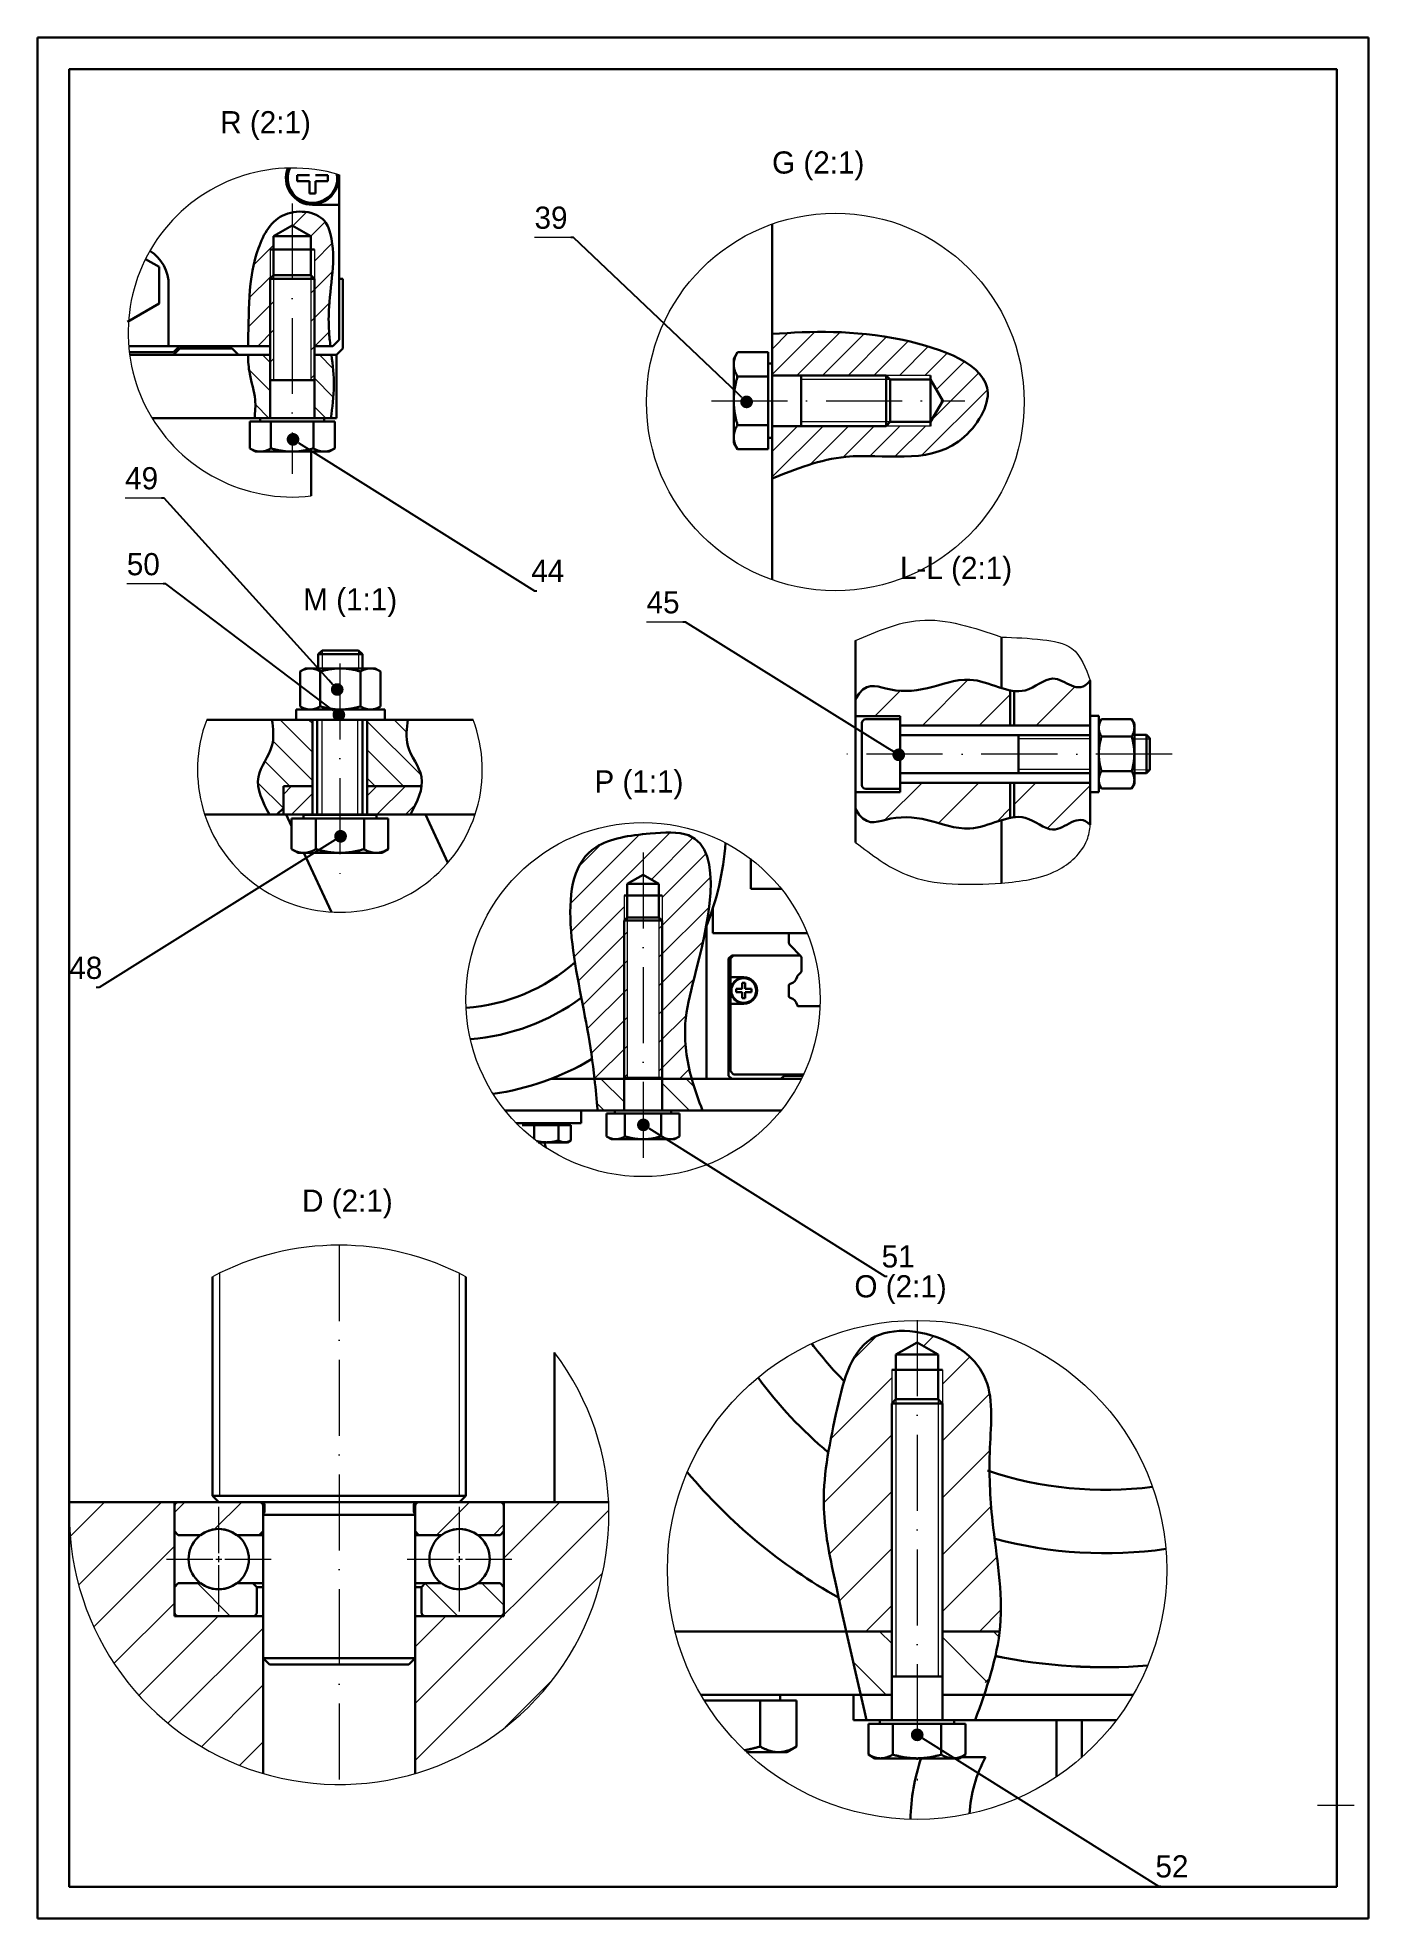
# Model space of a CAD drawing. Header units: millimetres. Extents: x 587 to 10361, y -8386 to 1488.
# Drawn here: x 4788 to 4998, y 306.8 to 603.8 of the extents above; entities that cross this region are included whole.
import ezdxf
from ezdxf import colors
from ezdxf.entities.mleader import LeaderData, LeaderLine
from ezdxf.math import Vec2, Vec3

# ---------------------------------------------------------------- set-up
doc = ezdxf.new("R2010")
doc.units = ezdxf.units.MM
doc.linetypes.add('ACAD_ISO10W100', pattern=[18, 12, -3, 0, -3])
for name, color, linetype, lineweight in [('Cienka', 30, 'Continuous', 0), ('Gruba', 7, 'Continuous', 30), ('Kreskowanie', 10, 'Continuous', 0), ('Przekrój', 50, 'Continuous', 15), ('Symetria', 210, 'ACAD_ISO10W100', 0), ('Widoczne (ISO)', 7, 'Continuous', 30), ('Wymiar', 3, 'Continuous', 20)]:
    doc.layers.add(name, color=color, linetype=linetype, lineweight=lineweight)
pattern_1 = [(45, (1025.58, 553.427), (-4.490128, 4.490128), [])]
pattern_2 = [(45, (-4194.6175, -789.878), (-4.490128, 4.490128), [])]
pattern_3 = [(45, (-5997.423, 151.6016), (-4.490128, 4.490128), [])]

msp = doc.modelspace()

# ---------------------------------------------------------------- texts
at = {"layer": 'Wymiar', "char_height": 3.5}
for s, width, insert, attachment_point in [('R (2:1)', 27.91536, (4816.834, 592.209), 1), ('G (2:1)', 27.91536, (4903.924, 585.85), 1), ('39', 6.18482, (4866.435, 577.132), 1), ('49', 6.18482, (4801.829, 535.991), 1), ('50', 6.18482, (4802.09, 522.419), 1), ('44', 6.18482, (4871.122, 521.358), 3), ('L-L (2:1)', 27.91536, (4924.109, 521.829), 1), ('M (1:1)', 27.91536, (4829.932, 516.856), 1), ('45', 6.18482, (4884.11, 516.401), 1), ('P (1:1)', 27.91536, (4875.884, 488.111), 1), ('48', 6.18482, (4793.02, 458.676), 1), ('D (2:1)', 27.91536, (4829.748, 421.902), 1), ('51', 6.18482, (4926.415, 413.104), 3), ('O (2:1)', 27.91536, (4916.914, 408.385), 1), ('52', 6.18482, (4969.625, 316.784), 3)]:
    msp.add_mtext_dynamic_manual_height_columns(s, width=width, gutter_width=12.5, heights=[0], dxfattribs=dict(at, insert=insert, attachment_point=attachment_point))

# ---------------------------------------------------------------- blocks, each defined once
blk = doc.blocks.new('*U172')
at = {"layer": 'Symetria', "color": 0, "transparency": 16777216}
blk.add_line((0, 22.4), (0, -20.3), dxfattribs=at)
blk = doc.blocks.new('_Dot')
at = {"color": 0, "linetype": 'ByBlock', "lineweight": -2}
blk.add_line((-0.5, 0), (-1, 0), dxfattribs=at)
at = {"color": 0, "linetype": 'ByBlock', "const_width": 0.5}
blk.add_lwpolyline([(-0.25, 0, 1), (0.25, 0, 1)], format="xyb", close=True, dxfattribs=at)
blk = doc.blocks.new('*U173')
at = {"layer": 'Symetria', "color": 0, "transparency": 16777216}
blk.add_line((-19.15, 0), (20.84, 0), dxfattribs=at)
blk = doc.blocks.new('*U174')
at = {"layer": 'Symetria', "color": 0, "transparency": 16777216}
blk.add_line((0, 18.85), (0, -14.53), dxfattribs=at)
blk = doc.blocks.new('*U175')
at = {"layer": 'Symetria', "color": 0, "transparency": 16777216}
blk.add_line((29.93, 0), (-22.5, 0), dxfattribs=at)
blk = doc.blocks.new('*U176')
at = {"layer": 'Symetria', "color": 0, "transparency": 16777216}
for p, q in [((0, 0.9524), (0, 8.262)), ((-8.262, 0), (-0.9524, 0)), ((0.9524, 0), (8.262, 0)), ((0, -8.262), (0, -0.9524))]:
    blk.add_line(p, q, dxfattribs=at)
at = {"layer": 'Symetria', "color": 0, "linetype": 'Continuous', "transparency": 16777216}
for p, q in [((-0.4762, 0), (0.4762, 0)), ((0, -0.4762), (0, 0.4762))]:
    blk.add_line(p, q, dxfattribs=at)
blk = doc.blocks.new('*U177')
at = {"layer": 'Symetria', "color": 0, "transparency": 16777216}
for p, q in [((0, 0.9524), (0, 8.262)), ((-8.262, 0), (-0.9524, 0)), ((0.9524, 0), (8.262, 0)), ((0, -8.262), (0, -0.9524))]:
    blk.add_line(p, q, dxfattribs=at)
at = {"layer": 'Symetria', "color": 0, "linetype": 'Continuous', "transparency": 16777216}
for p, q in [((-0.4762, 0), (0.4762, 0)), ((0, -0.4762), (0, 0.4762))]:
    blk.add_line(p, q, dxfattribs=at)
blk = doc.blocks.new('*U178')
at = {"layer": 'Symetria', "color": 0, "transparency": 16777216}
blk.add_line((0, 25.27), (0, -23.49), dxfattribs=at)
blk = doc.blocks.new('*U179')
at = {"layer": 'Symetria', "color": 0, "transparency": 16777216}
blk.add_line((0, 37.53), (0, -35.15), dxfattribs=at)

# ---------------------------------------------------------------- hatches: boundary and pattern name
at = {"layer": 'Kreskowanie'}
h = msp.add_hatch(dxfattribs=at)
h.set_pattern_fill('ANSI31', color=256)
h.set_pattern_definition([(45, (655.5998, -289.3662), (-2.245064, 2.245064), [])])
edge = h.paths.add_edge_path()
edge.add_spline(control_points=[(4834.223, 555.116), (4834.135, 555.889), (4833.924, 557.952), (4833.926, 564.058), (4835.42, 570.018), (4832.904, 576.294), (4826.033, 577.173), (4822.625, 570.893), (4821.331, 564.197), (4821.333, 558.982), (4821.23, 555.681), (4821.22, 555.116)], knot_values=[5.7526548, 5.7526548, 5.7526548, 5.7526548, 6.9153031, 8.8588978, 14.941832, 15.5241728, 18.8037198, 22.2256067, 25.0896042, 29.1634364, 30.0054306, 30.0054306, 30.0054306, 30.0054306], degree=3, periodic=0)
edge.add_line((4821.22, 555.116), (4824.694, 555.116))
edge.add_line((4824.694, 555.116), (4824.694, 565.716))
edge.add_line((4824.694, 565.716), (4824.694, 570.337))
edge.add_line((4824.694, 570.337), (4825.26, 570.337))
edge.add_line((4825.26, 570.337), (4825.26, 572.451))
edge.add_line((4825.26, 572.451), (4828.194, 574.145))
edge.add_line((4828.194, 574.145), (4831.128, 572.451))
edge.add_line((4831.128, 572.451), (4831.128, 570.337))
edge.add_line((4831.128, 570.337), (4831.694, 570.337))
edge.add_line((4831.694, 570.337), (4831.694, 565.716))
edge.add_line((4831.694, 565.716), (4831.694, 555.116))
edge.add_line((4831.694, 555.116), (4834.223, 555.116))
h.paths.add_polyline_path([(4824.694, 549.716), (4825.26, 549.716), (4825.26, 565.716), (4824.694, 565.716)])
h.paths.add_polyline_path([(4831.128, 549.716), (4831.694, 549.716), (4831.694, 565.716), (4831.128, 565.716)])
h = msp.add_hatch(dxfattribs=at)
h.set_pattern_fill('ANSI31', color=256, scale=0.9)
h.set_pattern_definition([(45, (816.3143, -619.3257), (-2.0205576, 2.0205576), [])])
edge = h.paths.add_edge_path()
edge.add_spline(control_points=[(4903.924, 534.192), (4907.707, 535.707), (4917.08, 539.458), (4931.532, 535.411), (4941.865, 550.831), (4921.359, 558.047), (4910.227, 557.403), (4903.924, 557.039)], knot_values=[0, 0, 0, 0, 6.0644965, 15.0252634, 19.5049705, 27.4124916, 37.731561, 37.731561, 37.731561, 37.731561], degree=3, periodic=0)
edge.add_line((4903.924, 557.039), (4903.924, 550.476))
edge.add_line((4903.924, 550.476), (4905.125, 550.476))
edge.add_line((4905.125, 550.476), (4921.924, 550.476))
edge.add_line((4921.924, 550.476), (4928.924, 550.476))
edge.add_line((4928.924, 550.476), (4928.924, 549.829))
edge.add_line((4928.924, 549.829), (4930.86, 546.476))
edge.add_line((4930.86, 546.476), (4928.924, 543.122))
edge.add_line((4928.924, 543.122), (4928.924, 542.476))
edge.add_line((4928.924, 542.476), (4921.924, 542.476))
edge.add_line((4921.924, 542.476), (4905.125, 542.476))
edge.add_line((4905.125, 542.476), (4903.924, 542.476))
edge.add_line((4903.924, 542.476), (4903.924, 534.192))
h = msp.add_hatch(dxfattribs=at)
h.set_pattern_fill('ANSI31', color=256, angle=90)
h.set_pattern_definition([(135, (655.5998, -289.3662), (-2.245064, -2.245064), [])])
edge = h.paths.add_edge_path()
edge.add_spline(control_points=[(4821.217, 553.716), (4821.235, 552.708), (4821.405, 550.323), (4822.559, 547.07), (4822.338, 544.696), (4822.247, 543.716)], knot_values=[0, 0, 0, 0, 1.5110134, 3.5937608, 5.0552604, 5.0552604, 5.0552604, 5.0552604], degree=3, periodic=0)
edge.add_line((4822.247, 543.716), (4824.694, 543.716))
edge.add_line((4824.694, 543.716), (4824.694, 544.767))
edge.add_line((4824.694, 544.767), (4824.694, 553.716))
edge.add_line((4824.694, 553.716), (4821.217, 553.716))
edge = h.paths.add_edge_path()
edge.add_spline(control_points=[(4834.304, 543.716), (4834.529, 545.421), (4834.968, 548.754), (4834.587, 552.087), (4834.39, 553.716)], knot_values=[30.7081033, 30.7081033, 30.7081033, 30.7081033, 33.275017, 35.7281378, 35.7281378, 35.7281378, 35.7281378], degree=3, periodic=0)
edge.add_line((4834.39, 553.716), (4831.694, 553.716))
edge.add_line((4831.694, 553.716), (4831.694, 544.767))
edge.add_line((4831.694, 544.767), (4831.694, 543.716))
edge.add_line((4831.694, 543.716), (4833.262, 543.716))
edge.add_line((4833.262, 543.716), (4834.304, 543.716))
h = msp.add_hatch(dxfattribs=at)
h.set_pattern_fill('ANSI31', color=256, scale=2)
h.set_pattern_definition(pattern_1)
edge = h.paths.add_edge_path()
edge.add_spline(control_points=[(4941.509, 500.747), (4941.049, 500.839), (4940.582, 500.969), (4940.109, 501.116)], knot_values=[7.9043664, 7.9043664, 7.9043664, 7.9043664, 8.6303914, 8.6303914, 8.6303914, 8.6303914], degree=3, periodic=0)
edge.add_spline(control_points=[(4940.109, 501.116), (4938.496, 501.619), (4934.574, 503.265), (4928.108, 500.566), (4922.385, 500.484), (4918.628, 502.168), (4917.109, 499.343)], knot_values=[8.6303914, 8.6303914, 8.6303914, 8.6303914, 11.1027912, 14.3731427, 17.9452688, 20.6494931, 20.6494931, 20.6494931, 20.6494931], degree=3, periodic=0)
edge.add_line((4917.109, 499.343), (4917.109, 496.676))
edge.add_line((4917.109, 496.676), (4924.109, 496.676))
edge.add_line((4924.109, 496.676), (4924.109, 495.188))
edge.add_line((4924.109, 495.188), (4941.509, 495.188))
edge.add_line((4941.509, 495.188), (4941.509, 496.676))
edge.add_line((4941.509, 496.676), (4941.509, 500.747))
edge = h.paths.add_edge_path()
edge.add_spline(control_points=[(4954.108, 502.281), (4952.175, 499.698), (4948.939, 504.656), (4944.91, 500.628), (4942.709, 500.58), (4942.109, 500.651)], knot_values=[0, 0, 0, 0, 3.953852, 6.6203896, 7.585568, 7.585568, 7.585568, 7.585568], degree=3, periodic=0)
edge.add_line((4942.109, 500.651), (4942.109, 495.188))
edge.add_line((4942.109, 495.188), (4950.109, 495.188))
edge.add_line((4950.109, 495.188), (4954.108, 495.188))
edge.add_line((4954.108, 495.188), (4954.108, 502.281))
h = msp.add_hatch(dxfattribs=at)
h.set_pattern_fill('ANSI31', color=256, angle=90)
h.set_pattern_definition([(135, (2766.988, 530.3702), (-2.245064, -2.245064), [])])
edge = h.paths.add_edge_path()
edge.add_spline(control_points=[(4825.002, 496.113), (4825.18, 494.71), (4825.592, 491.48), (4821.57, 486.924), (4823.54, 483.143), (4824.598, 481.113)], knot_values=[0, 0, 0, 0, 4.1186815, 9.4812018, 15.7028266, 15.7028266, 15.7028266, 15.7028266], degree=3, periodic=0)
edge.add_line((4824.598, 481.113), (4825.793, 481.113))
edge.add_line((4825.793, 481.113), (4826.793, 482.113))
edge.add_line((4826.793, 482.113), (4826.793, 485.613))
edge.add_line((4826.793, 485.613), (4831.406, 485.613))
edge.add_line((4831.406, 485.613), (4831.406, 496.113))
edge.add_line((4831.406, 496.113), (4825.002, 496.113))
edge = h.paths.add_edge_path()
edge.add_spline(control_points=[(4848.62, 485.613), (4848.686, 486.109), (4848.68, 488.272), (4845.849, 491.48), (4846.26, 494.71), (4846.438, 496.113)], knot_values=[4.6477373, 4.6477373, 4.6477373, 4.6477373, 6.2216248, 11.5841451, 15.7028266, 15.7028266, 15.7028266, 15.7028266], degree=3, periodic=0)
edge.add_line((4846.438, 496.113), (4840.034, 496.113))
edge.add_line((4840.034, 496.113), (4840.034, 485.613))
edge.add_line((4840.034, 485.613), (4848.62, 485.613))
h = msp.add_hatch(dxfattribs=at)
h.set_pattern_fill('ANSI31', color=256)
h.set_pattern_definition([(45, (2766.988, 530.3702), (-2.245064, 2.245064), [])])
h.paths.add_polyline_path([(4826.793, 485.613), (4826.793, 481.113), (4831.406, 481.113), (4831.406, 485.613)])
edge = h.paths.add_edge_path()
edge.add_line((4840.034, 485.613), (4840.034, 481.113))
edge.add_line((4840.034, 481.113), (4846.842, 481.113))
edge.add_spline(control_points=[(4846.842, 481.113), (4847.633, 482.629), (4848.423, 484.146), (4848.62, 485.613)], knot_values=[0, 0, 0, 0, 4.6477373, 4.6477373, 4.6477373, 4.6477373], degree=3, periodic=0)
edge.add_line((4848.62, 485.613), (4840.034, 485.613))
h = msp.add_hatch(dxfattribs=at)
h.set_pattern_fill('ANSI31', color=256, scale=2)
h.set_pattern_definition(pattern_1)
edge = h.paths.add_edge_path()
edge.add_line((4941.509, 486.164), (4924.109, 486.164))
edge.add_line((4924.109, 486.164), (4924.109, 484.676))
edge.add_line((4924.109, 484.676), (4917.109, 484.676))
edge.add_line((4917.109, 484.676), (4917.109, 482.01))
edge.add_spline(control_points=[(4917.109, 482.01), (4918.628, 479.185), (4922.385, 480.869), (4928.108, 480.787), (4934.574, 478.087), (4938.496, 479.733), (4940.109, 480.236)], knot_values=[8.6303914, 8.6303914, 8.6303914, 8.6303914, 11.3346156, 14.9067418, 18.1770933, 20.6494931, 20.6494931, 20.6494931, 20.6494931], degree=3, periodic=0)
edge.add_spline(control_points=[(4940.109, 480.236), (4940.582, 480.384), (4941.049, 480.514), (4941.509, 480.605)], knot_values=[7.9043664, 7.9043664, 7.9043664, 7.9043664, 8.6303914, 8.6303914, 8.6303914, 8.6303914], degree=3, periodic=0)
edge.add_line((4941.509, 480.605), (4941.509, 486.164))
edge = h.paths.add_edge_path()
edge.add_line((4954.108, 486.164), (4950.109, 486.164))
edge.add_line((4950.109, 486.164), (4942.109, 486.164))
edge.add_line((4942.109, 486.164), (4942.109, 480.702))
edge.add_spline(control_points=[(4942.109, 480.702), (4942.709, 480.773), (4944.91, 480.725), (4948.939, 476.696), (4952.175, 481.654), (4954.108, 479.496)], knot_values=[0, 0, 0, 0, 0.9651784, 3.6317161, 7.585568, 7.585568, 7.585568, 7.585568], degree=3, periodic=0)
edge.add_line((4954.108, 479.496), (4954.108, 486.164))
h = msp.add_hatch(dxfattribs=at)
h.set_pattern_fill('ANSI31', color=256)
h.set_pattern_definition([(45, (619.7373, -399.7392), (-2.245064, 2.245064), [])])
edge = h.paths.add_edge_path()
edge.add_line((4880.558, 464.392), (4880.558, 468.353))
edge.add_line((4880.558, 468.353), (4881.043, 468.353))
edge.add_line((4881.043, 468.353), (4881.043, 470.165))
edge.add_line((4881.043, 470.165), (4883.558, 471.617))
edge.add_line((4883.558, 471.617), (4886.073, 470.165))
edge.add_line((4886.073, 470.165), (4886.073, 468.353))
edge.add_line((4886.073, 468.353), (4886.558, 468.353))
edge.add_line((4886.558, 468.353), (4886.558, 464.392))
edge.add_line((4886.558, 464.392), (4886.558, 439.392))
edge.add_line((4886.558, 439.392), (4891.243, 439.392))
edge.add_spline(control_points=[(4891.243, 439.392), (4890.451, 442.246), (4889.699, 447.813), (4891.49, 454.68), (4892.948, 460.489), (4893.47, 463.29)], knot_values=[72.4383135, 72.4383135, 72.4383135, 72.4383135, 81.2311725, 88.4753788, 95.2730633, 95.2730633, 95.2730633, 95.2730633], degree=3, periodic=0)
edge.add_spline(control_points=[(4893.47, 463.29), (4893.471, 463.298), (4893.473, 463.306), (4893.474, 463.314)], knot_values=[72.4182758, 72.4182758, 72.4182758, 72.4182758, 72.4383135, 72.4383135, 72.4383135, 72.4383135], degree=3, periodic=0)
edge.add_spline(control_points=[(4893.474, 463.314), (4894.685, 469.833), (4894.937, 477.636), (4888.786, 478.298), (4887.639, 478.301)], knot_values=[53.2890388, 53.2890388, 53.2890388, 53.2890388, 69.1079533, 72.4182758, 72.4182758, 72.4182758, 72.4182758], degree=3, periodic=0)
edge.add_spline(control_points=[(4887.639, 478.301), (4886.685, 478.304), (4884.981, 478.179), (4883.291, 478.004), (4882.616, 477.917)], knot_values=[48.6512174, 48.6512174, 48.6512174, 48.6512174, 51.4036405, 53.2890388, 53.2890388, 53.2890388, 53.2890388], degree=3, periodic=0)
edge.add_spline(control_points=[(4882.616, 477.917), (4880.14, 477.598), (4871.285, 475.585), (4871.601, 465.437), (4872.811, 457.784)], knot_values=[22.2207791, 22.2207791, 22.2207791, 22.2207791, 29.1335885, 48.6512174, 48.6512174, 48.6512174, 48.6512174], degree=3, periodic=0)
edge.add_spline(control_points=[(4872.811, 457.784), (4873.108, 455.905), (4873.463, 454.016), (4873.818, 452.182)], knot_values=[17.4291545, 17.4291545, 17.4291545, 17.4291545, 22.2207791, 22.2207791, 22.2207791, 22.2207791], degree=3, periodic=0)
edge.add_spline(control_points=[(4873.818, 452.182), (4874.143, 450.502), (4875.06, 445.88), (4875.607, 442.006), (4875.899, 439.392)], knot_values=[5.0250471, 5.0250471, 5.0250471, 5.0250471, 9.4117886, 17.4291545, 17.4291545, 17.4291545, 17.4291545], degree=3, periodic=0)
edge.add_line((4875.899, 439.392), (4875.899, 439.392))
edge.add_line((4875.899, 439.392), (4880.558, 439.392))
edge.add_line((4880.558, 439.392), (4880.558, 464.392))
h.paths.add_polyline_path([(4886.558, 464.392), (4886.073, 464.392), (4886.073, 439.535), (4886.558, 439.535)], flags=17)
h.paths.add_polyline_path([(4881.043, 464.392), (4880.558, 464.392), (4880.558, 439.535), (4881.043, 439.535)], flags=17)
h = msp.add_hatch(dxfattribs=at)
h.set_pattern_fill('ANSI31', color=256, angle=90)
h.set_pattern_definition([(135, (619.7373, -399.7392), (-2.245064, -2.245064), [])])
edge = h.paths.add_edge_path()
edge.add_line((4880.558, 439.392), (4875.899, 439.392))
edge.add_spline(control_points=[(4875.899, 439.392), (4876.083, 437.754), (4876.242, 436.073), (4876.401, 434.392)], knot_values=[0, 0, 0, 0, 5.0250471, 5.0250471, 5.0250471, 5.0250471], degree=3, periodic=0)
edge.add_line((4876.401, 434.392), (4880.558, 434.392))
edge.add_line((4880.558, 434.392), (4880.558, 435.293))
edge.add_line((4880.558, 435.293), (4880.558, 439.392))
edge = h.paths.add_edge_path()
edge.add_spline(control_points=[(4892.944, 434.392), (4892.331, 436.035), (4891.718, 437.678), (4891.243, 439.392)], knot_values=[0, 0, 0, 0, 5.2815728, 5.2815728, 5.2815728, 5.2815728], degree=3, periodic=0)
edge.add_line((4891.243, 439.392), (4886.558, 439.392))
edge.add_line((4886.558, 439.392), (4886.558, 435.293))
edge.add_line((4886.558, 435.293), (4886.558, 434.392))
edge.add_line((4886.558, 434.392), (4887.903, 434.392))
edge.add_line((4887.903, 434.392), (4892.944, 434.392))
h = msp.add_hatch(dxfattribs=at)
h.set_pattern_fill('ANSI31', color=256, scale=2)
h.set_pattern_definition([(45, (-9524.959, -621.1254), (-4.490128, 4.490128), [])])
edge = h.paths.add_edge_path()
edge.add_line((4922.795, 388.141), (4922.795, 393.422))
edge.add_line((4922.795, 393.422), (4923.442, 393.422))
edge.add_line((4923.442, 393.422), (4923.442, 395.838))
edge.add_line((4923.442, 395.838), (4926.795, 397.774))
edge.add_line((4926.795, 397.774), (4930.149, 395.838))
edge.add_line((4930.149, 395.838), (4930.149, 393.422))
edge.add_line((4930.149, 393.422), (4930.795, 393.422))
edge.add_line((4930.795, 393.422), (4930.795, 388.141))
edge.add_line((4930.795, 388.141), (4930.795, 352.141))
edge.add_line((4930.795, 352.141), (4939.703, 352.141))
edge.add_spline(control_points=[(4935.982, 338.141), (4937.73, 343.011), (4941.389, 353.201), (4938.532, 367.941), (4937.966, 380.843), (4939.275, 391.812), (4931.291, 399.363), (4917.288, 401.134), (4913.684, 385.232), (4911.192, 372.851), (4913.58, 361.28), (4915.005, 354.847), (4915.616, 352.141)], knot_values=[3.6052037, 3.6052037, 3.6052037, 3.6052037, 7.4221687, 11.5919807, 14.4865787, 17.360027, 19.1201438, 22.3238248, 25.6028924, 29.360828, 32.196975, 34.2751177, 34.2751177, 34.2751177, 34.2751177], degree=3, periodic=0)
edge.add_line((4915.616, 352.141), (4922.795, 352.141))
edge.add_line((4922.795, 352.141), (4922.795, 388.141))
h = msp.add_hatch(dxfattribs=at)
h.set_pattern_fill('ANSI31', color=256, scale=2)
h.set_pattern_definition(pattern_2)
h.paths.add_polyline_path([(4809.6, 372.548), (4793.067, 372.548, 0.0117473), (4793.02, 370.548, 0.3328068), (4823.6, 329.693), (4823.6, 354.548), (4822, 354.548), (4809.6, 354.548)])
h = msp.add_hatch(dxfattribs=at)
h.set_pattern_fill('ANSI31', color=256, scale=0.2)
h.set_pattern_definition([(45, (-263.17486, 151.60156), (-0.44901281, 0.44901281), [])])
h.paths.add_polyline_path([(4823.6, 371.948, 0.4142418), (4823, 372.548), (4816.6, 372.548), (4810.2, 372.548, 0.4142136), (4809.6, 371.948), (4809.6, 367.957), (4810.2, 367.357), (4813.743, 367.357, -0.3333333), (4819.458, 367.357), (4823, 367.357), (4823.6, 367.957)], flags=17)
h.paths.add_polyline_path([(4823.6, 371.948, 0.4142418), (4823, 372.548), (4816.6, 372.548), (4810.2, 372.548, 0.4142136), (4809.6, 371.948), (4809.6, 367.957), (4810.2, 367.357), (4813.743, 367.357, -0.3333333), (4819.458, 367.357), (4823, 367.357), (4823.6, 367.957), (4823.6, 370.548)], flags=17)
h = msp.add_hatch(dxfattribs=at)
h.set_pattern_fill('ANSI31', color=256, scale=2)
h.set_pattern_definition(pattern_3)
h.paths.add_polyline_path([(4810.2, 372.548, 0.4141853), (4809.6, 371.948), (4809.6, 367.957), (4810.2, 367.357), (4813.743, 367.357, -0.3333333), (4819.458, 367.357), (4823, 367.357), (4823.6, 367.957), (4823.6, 371.948, 0.4142418), (4823, 372.548)])
h = msp.add_hatch(dxfattribs=at)
h.set_pattern_fill('ANSI31', color=256, scale=2)
h.set_pattern_definition(pattern_2)
h.paths.add_polyline_path([(4878.181, 370.548, 0.0117473), (4878.134, 372.548), (4861.6, 372.548), (4861.6, 359.138), (4861.6, 359.138), (4861.6, 355.148, -0.4141945), (4861, 354.548), (4849.2, 354.548), (4847.6, 354.548), (4847.6, 347.916), (4847.6, 329.693, 0.3328068)])
h = msp.add_hatch(dxfattribs=at)
h.set_pattern_fill('ANSI31', color=256, scale=2)
h.set_pattern_definition(pattern_3)
h.paths.add_polyline_path([(4847.6, 371.948), (4847.6, 367.957), (4848.2, 367.357), (4851.743, 367.357, -0.3333333), (4857.458, 367.357), (4861, 367.357), (4861.6, 367.957), (4861.6, 371.948, 0.4141691), (4861, 372.548), (4848.2, 372.548, 0.4142136)])
h = msp.add_hatch(dxfattribs=at)
h.set_pattern_fill('ANSI31', color=256, scale=2, angle=90)
h.set_pattern_definition([(135, (-5997.423, 151.6016), (-4.490128, -4.490128), [])])
h.paths.add_polyline_path([(4851.743, 359.738), (4849.2, 359.738), (4848.6, 359.138), (4848.6, 355.148, 0.4142136), (4849.2, 354.548), (4861, 354.548, 0.4142983), (4861.6, 355.148), (4861.6, 359.138), (4861, 359.738), (4857.458, 359.738, -0.3333333)])
h.paths.add_polyline_path([(4822.6, 359.138), (4822, 359.738), (4819.458, 359.738, -0.3333333), (4813.743, 359.738), (4810.2, 359.738), (4809.6, 359.138), (4809.6, 355.148, 0.4142136), (4810.2, 354.548), (4822, 354.548, 0.4142136), (4822.6, 355.148)])
h = msp.add_hatch(dxfattribs=at)
h.set_pattern_fill('ANSI31', color=256, scale=2, angle=90)
h.set_pattern_definition([(135, (-9524.959, -621.1254), (-4.490128, -4.490128), [])])
edge = h.paths.add_edge_path()
edge.add_line((4922.795, 352.141), (4915.603, 352.141))
edge.add_spline(control_points=[(4915.603, 352.141), (4916.356, 348.803), (4917.129, 345.471), (4917.909, 342.141)], knot_values=[2.0557405, 2.0557405, 2.0557405, 2.0557405, 7.1886732, 7.1886732, 7.1886732, 7.1886732], degree=3, periodic=0)
edge.add_line((4917.909, 342.141), (4922.795, 342.141))
edge.add_line((4922.795, 342.141), (4922.795, 352.141))
edge = h.paths.add_edge_path()
edge.add_spline(control_points=[(4937.363, 342.141), (4938.462, 345.448), (4939.409, 348.769), (4939.828, 352.141)], knot_values=[64.6803247, 64.6803247, 64.6803247, 64.6803247, 69.8451416, 69.8451416, 69.8451416, 69.8451416], degree=3, periodic=0)
edge.add_line((4939.828, 352.141), (4930.795, 352.141))
edge.add_line((4930.795, 352.141), (4930.795, 342.141))
edge.add_line((4930.795, 342.141), (4937.363, 342.141))

# ---------------------------------------------------------------- linework, layer by layer
at = {"layer": 'Cienka'}
for p, q in [((4824.694, 570.337), (4824.694, 565.716)), ((4831.694, 570.337), (4831.694, 565.716)), ((4825.26, 566.282), (4825.26, 549.716)), ((4831.128, 566.282), (4831.128, 549.716)), ((4922.571, 549.829), (4908.495, 549.829)), ((4928.924, 550.476), (4921.924, 550.476)), ((4922.571, 543.122), (4908.495, 543.122)), ((4928.924, 542.476), (4921.924, 542.476)), ((4832.906, 507.056), (4832.906, 504.213)), ((4838.68, 507.056), (4838.68, 504.213)), ((4832.906, 481.113), (4832.906, 496.113)), ((4838.534, 481.113), (4838.534, 496.113)), ((4838.534, 481.113), (4838.534, 496.113)), ((4954.108, 493.074), (4942.818, 493.074)), ((4961.091, 493.074), (4963.542, 493.074)), ((4954.108, 488.223), (4942.818, 488.223)), ((4961.091, 488.223), (4963.542, 488.215)), ((4880.558, 468.353), (4880.558, 464.392)), ((4886.558, 468.353), (4886.558, 464.392)), ((4881.043, 464.877), (4881.043, 439.535)), ((4886.073, 464.877), (4886.073, 439.535)), ((4816.758, 373.548), (4816.758, 408.732)), ((4854.6, 373.548), (4854.6, 408.654)), ((4922.795, 393.422), (4922.795, 388.141)), ((4930.795, 393.422), (4930.795, 388.141)), ((4923.442, 388.788), (4923.442, 344.998)), ((4930.149, 388.788), (4930.149, 344.998))]:
    msp.add_line(p, q, dxfattribs=at)
at = {"layer": 'Gruba'}
for p, q in [((4788.02, 306.819), (4788.02, 603.819)), ((4788.02, 603.819), (4998.02, 603.819)), ((4998.02, 603.819), (4998.02, 306.819)), ((4835.596, 582.169), (4835.596, 577.416)), ((4835.596, 577.416), (4831.396, 577.416)), ((4835.596, 577.416), (4835.596, 556.116)), ((4825.26, 572.451), (4828.194, 574.145)), ((4831.128, 572.451), (4828.194, 574.145)), ((4903.924, 518.201), (4903.924, 574.377)), ((4824.694, 570.337), (4825.26, 570.337)), ((4825.26, 572.451), (4825.26, 566.282)), ((4825.26, 572.451), (4831.128, 572.451)), ((4825.26, 570.337), (4831.128, 570.337)), ((4831.128, 566.282), (4831.128, 572.451)), ((4831.128, 570.337), (4831.694, 570.337)), ((4807.181, 567.612), (4805.036, 568.85)), ((4807.196, 561.847), (4807.196, 567.586)), ((4808.696, 564.716), (4808.696, 555.116)), ((4824.694, 565.716), (4825.26, 566.282)), ((4824.694, 565.716), (4824.694, 544.767)), ((4824.694, 565.716), (4831.694, 565.716)), ((4825.26, 566.282), (4831.128, 566.282)), ((4831.694, 565.716), (4831.128, 566.282)), ((4831.694, 544.767), (4831.694, 565.716)), ((4836.196, 565.716), (4835.596, 565.716)), ((4836.196, 554.716), (4836.196, 565.716)), ((4802.211, 558.951), (4807.181, 561.821)), ((4835.596, 556.116), (4834.596, 555.116)), ((4808.696, 555.116), (4802.388, 555.116)), ((4809.446, 554.136), (4802.487, 554.136)), ((4802.541, 553.716), (4824.694, 553.716)), ((4824.694, 555.116), (4808.696, 555.116)), ((4810.426, 555.116), (4809.446, 554.136)), ((4810.446, 554.716), (4809.446, 553.716)), ((4810.446, 554.716), (4818.696, 554.716)), ((4818.696, 554.716), (4819.696, 553.716)), ((4834.596, 555.116), (4831.694, 555.116)), ((4831.694, 553.716), (4835.196, 553.716)), ((4836.196, 554.716), (4835.196, 553.716)), ((4835.196, 553.716), (4835.196, 543.716)), ((4824.694, 549.716), (4831.694, 549.716)), ((4903.306, 552.356), (4903.924, 552.356)), ((4903.924, 552.356), (4903.924, 550.476)), ((4905.125, 550.476), (4903.924, 550.476)), ((4903.924, 550.476), (4903.924, 550.476)), ((4921.924, 550.476), (4905.125, 550.476)), ((4908.495, 550.476), (4908.495, 542.476)), ((4921.924, 550.476), (4921.924, 542.476)), ((4921.924, 550.476), (4922.571, 549.829)), ((4928.924, 549.829), (4922.571, 549.829)), ((4922.571, 549.829), (4922.571, 543.122)), ((4928.924, 550.476), (4928.924, 542.476)), ((4928.924, 549.829), (4928.924, 543.122)), ((4928.924, 549.829), (4930.86, 546.476)), ((4806.103, 543.716), (4835.196, 543.716)), ((4824.694, 543.716), (4823.643, 543.716)), ((4823.643, 543.716), (4824.694, 543.716)), ((4824.694, 544.767), (4824.694, 543.716)), ((4828.194, 543.716), (4831.694, 543.716)), ((4831.694, 544.767), (4831.694, 543.716)), ((4928.924, 543.122), (4930.86, 546.476)), ((4903.306, 540.596), (4903.924, 540.596)), ((4905.125, 542.476), (4903.924, 542.476)), ((4905.125, 542.476), (4921.924, 542.476)), ((4922.571, 543.122), (4921.924, 542.476)), ((4922.571, 543.122), (4928.924, 543.122)), ((4831.196, 531.437), (4831.196, 538.437)), ((4917.109, 476.726), (4917.109, 508.598)), ((4940.109, 501.116), (4940.109, 509.153)), ((4832.906, 507.056), (4832.293, 506.443)), ((4832.293, 506.443), (4839.293, 506.443)), ((4832.293, 504.213), (4832.293, 506.443)), ((4838.68, 507.056), (4832.906, 507.056)), ((4838.68, 507.056), (4839.293, 506.443)), ((4839.293, 504.213), (4839.293, 506.443)), ((4954.108, 479.496), (4954.108, 502.281)), ((4941.509, 496.676), (4941.509, 500.747)), ((4942.109, 495.188), (4942.109, 500.651)), ((4856.741, 496.113), (4814.699, 496.113)), ((4842.793, 497.713), (4828.793, 497.713)), ((4828.793, 496.113), (4828.793, 497.713)), ((4831.406, 496.113), (4831.406, 481.113)), ((4832.156, 496.113), (4832.156, 482.726)), ((4839.284, 496.113), (4839.284, 482.726)), ((4839.284, 496.113), (4839.284, 481.113)), ((4840.034, 481.113), (4840.034, 496.113)), ((4842.793, 496.113), (4842.793, 497.713)), ((4917.109, 490.676), (4917.109, 496.676)), ((4917.109, 496.676), (4924.109, 496.676)), ((4917.109, 496.676), (4924.109, 496.676)), ((4918.709, 496.176), (4924.109, 496.176)), ((4924.109, 496.676), (4924.109, 484.676)), ((4924.109, 485.176), (4924.109, 496.176)), ((4941.509, 496.676), (4941.509, 495.188)), ((4954.108, 496.737), (4955.488, 496.737)), ((4955.488, 496.737), (4955.488, 484.669)), ((4955.488, 495.444), (4955.911, 496.178)), ((4960.667, 496.178), (4955.911, 496.178)), ((4961.091, 495.444), (4960.667, 496.178)), ((4917.109, 490.676), (4917.109, 494.676)), ((4918.109, 485.776), (4918.109, 495.576)), ((4950.109, 495.188), (4924.109, 495.188)), ((4924.309, 493.676), (4933.495, 493.676)), ((4933.495, 493.676), (4950.109, 493.688)), ((4941.509, 495.188), (4942.109, 495.188)), ((4942.818, 493.683), (4942.818, 487.676)), ((4950.109, 495.188), (4954.108, 495.188)), ((4950.109, 493.688), (4954.108, 493.691)), ((4960.667, 493.441), (4955.911, 493.441)), ((4961.091, 494.809), (4961.091, 495.444)), ((4961.091, 490.703), (4961.091, 494.809)), ((4961.091, 493.72), (4963.013, 493.72)), ((4963.013, 487.686), (4963.013, 493.72)), ((4963.542, 493.191), (4963.013, 493.72)), ((4963.542, 493.191), (4963.542, 488.215)), ((4961.091, 486.597), (4961.091, 490.703)), ((4924.309, 487.676), (4933.495, 487.676)), ((4933.495, 487.676), (4950.109, 487.676)), ((4950.109, 487.676), (4954.108, 487.676)), ((4960.667, 487.966), (4955.911, 487.966)), ((4961.091, 487.686), (4963.013, 487.686)), ((4963.542, 488.215), (4963.013, 487.686)), ((4826.793, 481.113), (4826.793, 485.613)), ((4826.793, 485.613), (4831.406, 485.613)), ((4840.034, 485.613), (4848.62, 485.613)), ((4924.109, 484.676), (4917.109, 484.676)), ((4918.709, 485.176), (4924.109, 485.176)), ((4950.109, 486.164), (4924.109, 486.164)), ((4941.509, 486.164), (4941.509, 480.605)), ((4941.509, 486.164), (4942.109, 486.164)), ((4942.109, 486.164), (4942.109, 480.702)), ((4950.109, 486.164), (4954.108, 486.164)), ((4954.108, 484.669), (4955.488, 484.669)), ((4955.488, 485.962), (4955.911, 485.229)), ((4960.667, 485.229), (4955.911, 485.229)), ((4961.091, 485.962), (4960.667, 485.229)), ((4961.091, 485.962), (4961.091, 486.597)), ((4826.793, 482.113), (4825.793, 481.113)), ((4832.156, 482.726), (4832.156, 481.113)), ((4857.056, 481.113), (4814.384, 481.113)), ((4826.793, 481.113), (4848.793, 481.113)), ((4827.233, 481.113), (4828.089, 479.277)), ((4829.959, 481.113), (4829.959, 480.512)), ((4829.959, 481.084), (4829.959, 480.484)), ((4829.959, 481.084), (4829.959, 480.484)), ((4841.481, 481.113), (4841.481, 480.512)), ((4841.481, 481.084), (4841.481, 480.484)), ((4852.77, 473.528), (4849.233, 481.113)), ((4940.109, 470.275), (4940.109, 480.236)), ((4830.048, 475.077), (4834.404, 465.734)), ((4900.558, 469.392), (4900.558, 474.111)), ((4881.043, 470.165), (4883.558, 471.617)), ((4881.043, 470.165), (4881.043, 464.877)), ((4881.043, 470.165), (4886.073, 470.165)), ((4886.073, 470.165), (4883.558, 471.617)), ((4886.073, 464.877), (4886.073, 470.165)), ((4905.38, 469.392), (4900.558, 469.392)), ((4880.558, 468.353), (4881.043, 468.353)), ((4881.043, 468.353), (4886.073, 468.353)), ((4886.073, 468.353), (4886.558, 468.353)), ((4880.558, 464.392), (4881.043, 464.877)), ((4880.558, 464.392), (4880.558, 435.293)), ((4880.558, 464.392), (4886.558, 464.392)), ((4881.043, 464.877), (4886.073, 464.877)), ((4886.558, 464.392), (4886.073, 464.877)), ((4886.558, 435.293), (4886.558, 464.392)), ((4893.558, 463.508), (4893.558, 439.392)), ((4894.558, 466.26), (4894.558, 462.392)), ((4909.479, 462.392), (4894.558, 462.392)), ((4906.558, 460.899), (4906.558, 462.392)), ((4908.47, 458.78), (4906.705, 460.546)), ((4897.058, 458.392), (4897.558, 458.892)), ((4897.058, 439.892), (4897.058, 458.392)), ((4897.358, 458.392), (4897.858, 458.892)), ((4897.358, 455.442), (4897.358, 458.392)), ((4897.558, 458.892), (4897.858, 458.892)), ((4897.858, 458.892), (4908.358, 458.892)), ((4908.558, 456.41), (4908.558, 458.568)), ((4897.358, 455.442), (4899.458, 455.442)), ((4897.358, 451.242), (4897.358, 455.442)), ((4907.938, 455.665), (4908.47, 456.198)), ((4906.558, 452.471), (4906.558, 454.113)), ((4899.458, 451.242), (4897.358, 451.242)), ((4897.358, 440.592), (4897.358, 451.242)), ((4907.964, 450.892), (4907.938, 450.919)), ((4911.497, 450.892), (4907.964, 450.892)), ((4897.558, 439.392), (4897.058, 439.892)), ((4897.858, 440.092), (4897.358, 440.592)), ((4908.893, 440.092), (4897.858, 440.092)), ((4905.308, 439.392), (4905.808, 439.892)), ((4905.808, 439.892), (4908.799, 439.892)), ((4893.558, 439.392), (4869.017, 439.392)), ((4869.017, 439.392), (4875.899, 439.392)), ((4880.558, 439.535), (4886.558, 439.535)), ((4880.558, 439.392), (4908.555, 439.392)), ((4861.773, 434.392), (4905.343, 434.392)), ((4873.808, 432.392), (4873.808, 434.392)), ((4879.118, 433.928), (4879.118, 434.392)), ((4880.558, 434.392), (4879.658, 434.392)), ((4879.658, 434.392), (4880.558, 434.392)), ((4880.558, 435.293), (4880.558, 434.392)), ((4883.558, 434.392), (4886.558, 434.392)), ((4886.558, 435.293), (4886.558, 434.392)), ((4887.998, 433.928), (4887.998, 434.392)), ((4873.808, 432.392), (4863.546, 432.392)), ((4865.368, 432.083), (4865.368, 432.392)), ((4871.248, 432.083), (4871.248, 432.392)), ((4815.6, 408.139), (4815.6, 373.548)), ((4855.6, 408.139), (4855.6, 373.548)), ((4869.6, 396.181), (4869.6, 372.548)), ((4923.442, 395.838), (4926.795, 397.774)), ((4923.442, 395.838), (4923.442, 388.788)), ((4923.442, 395.838), (4930.149, 395.838)), ((4930.149, 395.838), (4926.795, 397.774)), ((4930.149, 388.788), (4930.149, 395.838)), ((4922.795, 393.422), (4923.442, 393.422)), ((4923.442, 393.422), (4930.149, 393.422)), ((4930.149, 393.422), (4930.795, 393.422)), ((4922.795, 388.141), (4923.442, 388.788)), ((4922.795, 388.141), (4922.795, 339.342)), ((4922.795, 388.141), (4930.795, 388.141)), ((4923.442, 388.788), (4930.149, 388.788)), ((4930.149, 388.788), (4930.795, 388.141)), ((4930.795, 339.342), (4930.795, 388.141)), ((4809.6, 372.548), (4793.067, 372.548)), ((4809.6, 354.548), (4809.6, 372.548)), ((4809.6, 372.548), (4810.2, 372.548)), ((4809.6, 371.948), (4809.6, 367.957)), ((4809.6, 371.948), (4809.6, 367.957)), ((4823, 372.548), (4810.2, 372.548)), ((4823, 372.548), (4810.2, 372.548)), ((4815.6, 373.548), (4855.6, 373.548)), ((4816.6, 372.548), (4815.6, 373.548)), ((4854.6, 372.548), (4816.6, 372.548)), ((4823, 372.548), (4848.2, 372.548)), ((4823.6, 367.957), (4823.6, 371.948)), ((4823.6, 367.957), (4823.6, 371.948)), ((4823.8, 372.148), (4823.8, 371.001)), ((4847.4, 372.148), (4847.4, 371.001)), ((4847.6, 371.948), (4847.6, 367.957)), ((4848.2, 372.548), (4861, 372.548)), ((4854.6, 372.548), (4855.6, 373.548)), ((4861, 372.548), (4854.6, 372.548)), ((4861, 372.548), (4861.6, 372.548)), ((4878.134, 372.548), (4861.6, 372.548)), ((4861.6, 372.548), (4861.6, 354.548)), ((4861.6, 354.548), (4861.6, 372.548)), ((4861.6, 372.548), (4878.134, 372.548)), ((4861.6, 367.957), (4861.6, 371.948)), ((4861.6, 367.957), (4861.6, 371.948)), ((4823.747, 370.801), (4823.6, 370.548)), ((4823.6, 370.548), (4847.6, 370.548)), ((4823.6, 370.548), (4823.6, 347.916)), ((4847.454, 370.801), (4847.6, 370.548)), ((4847.6, 370.548), (4847.6, 347.916)), ((4809.6, 367.957), (4810.2, 367.357)), ((4810.2, 367.357), (4813.743, 367.357)), ((4819.458, 367.357), (4823, 367.357)), ((4823, 367.357), (4823.6, 367.957)), ((4823, 367.357), (4823.6, 367.357)), ((4847.6, 367.957), (4848.2, 367.357)), ((4847.6, 367.357), (4848.2, 367.357)), ((4848.2, 367.357), (4851.743, 367.357)), ((4857.458, 367.357), (4861, 367.357)), ((4861, 367.357), (4861.6, 367.957)), ((4810.2, 359.738), (4809.6, 359.138)), ((4813.743, 359.738), (4810.2, 359.738)), ((4822, 359.738), (4819.458, 359.738)), ((4822.6, 359.138), (4822, 359.738)), ((4823.6, 359.738), (4822, 359.738)), ((4849.2, 359.738), (4847.6, 359.738)), ((4849.2, 359.738), (4848.6, 359.138)), ((4851.743, 359.738), (4849.2, 359.738)), ((4861, 359.738), (4857.458, 359.738)), ((4861.6, 359.138), (4861, 359.738)), ((4809.6, 359.138), (4809.6, 355.148)), ((4809.6, 359.138), (4809.6, 355.148)), ((4822.6, 355.148), (4822.6, 359.138)), ((4823.6, 359.138), (4822.6, 359.138)), ((4848.6, 359.138), (4847.6, 359.138)), ((4848.6, 359.138), (4848.6, 355.148)), ((4861.6, 355.148), (4861.6, 359.138)), ((4861.6, 355.148), (4861.6, 359.138)), ((4823.6, 354.548), (4809.6, 354.548)), ((4810.2, 354.548), (4822, 354.548)), ((4810.2, 354.548), (4822, 354.548)), ((4823.6, 354.548), (4822, 354.548)), ((4823.6, 329.693), (4823.6, 354.548)), ((4861.6, 354.548), (4847.6, 354.548)), ((4847.6, 354.548), (4847.6, 329.693)), ((4849.2, 354.548), (4847.6, 354.548)), ((4847.6, 329.693), (4847.6, 354.548)), ((4847.6, 354.548), (4861.6, 354.548)), ((4849.2, 354.548), (4861, 354.548)), ((4849.2, 354.548), (4861, 354.548)), ((4915.603, 352.141), (4888.614, 352.141)), ((4888.614, 352.141), (4915.603, 352.141)), ((4915.603, 352.141), (4922.795, 352.141)), ((4930.795, 352.141), (4939.828, 352.141)), ((4823.6, 347.916), (4847.6, 347.916)), ((4824.6, 346.916), (4823.6, 347.916)), ((4846.6, 346.916), (4847.6, 347.916)), ((4846.6, 346.916), (4824.6, 346.916)), ((4922.795, 344.998), (4930.795, 344.998)), ((4892.685, 342.141), (4922.795, 342.141)), ((4905.175, 341.213), (4905.175, 342.141)), ((4916.795, 342.141), (4916.795, 338.141)), ((4930.795, 342.141), (4960.906, 342.141)), ((4922.795, 339.342), (4922.795, 338.141)), ((4930.795, 339.342), (4930.795, 338.141)), ((4958.257, 338.141), (4916.795, 338.141)), ((4920.915, 337.523), (4920.915, 338.141)), ((4932.675, 337.523), (4932.675, 338.141)), ((4948.795, 338.141), (4948.795, 329.172)), ((4952.795, 332.255), (4952.795, 338.141)), ((4937.621, 332.276), (4933.751, 332.276)), ((4998.02, 306.819), (4788.02, 306.819))]:
    msp.add_line(p, q, dxfattribs=at)
msp.add_lwpolyline([(4993.02, 311.819), (4793.02, 311.819), (4793.02, 598.819), (4993.02, 598.819)], close=True, dxfattribs=at)
for centre, radius in [((4899.458, 453.342), 2.05), ((4899.458, 453.342), 1.954), ((4816.6, 363.548), 4.762), ((4854.6, 363.548), 4.762)]:
    msp.add_circle(centre, radius, dxfattribs=at)
for centre, radius, start, end in [((4831.396, 581.616), 4.2, 157.68938, 270), ((4831.396, 581.616), 4.1, 157.06927, 8.33666), ((4831.396, 581.616), 3.908, 155.79785, 9.60809), ((4802.196, 564.716), 6.5, 0, 56.95582), ((4802.196, 564.716), 5.765, 29.85331, 30.14669), ((4802.196, 564.716), 5.765, 329.85331, 330.14669), ((4802.196, 564.716), 5.765, 269.85331, 270.14669), ((4918.709, 495.576), 0.6, 90, 180), ((4924.309, 493.876), 0.2, 180, 270), ((4924.309, 487.476), 0.2, 90, 180), ((4918.709, 485.776), 0.6, 180, 270), ((4853.662, 479.563), 43.005, 337.76506, 356.13075), ((4853.662, 479.563), 43, 337.79793, 356.13376), ((4907.058, 460.899), 0.5, 180, 225), ((4853.662, 479.563), 29, 273.89032, 311.32164), ((4908.258, 458.568), 0.3, 360, 45), ((4899.458, 453.342), 2.1, 270, 90), ((4906.48, 455.771), 1.4, 282.86417, 349.24141), ((4908.15, 455.453), 0.3, 135.00011, 169.24141), ((4908.258, 456.41), 0.3, 315.00011, 360), ((4853.662, 479.563), 34, 274.46239, 306.35738), ((4906.858, 454.113), 0.3, 102.86417, 180), ((4906.858, 452.471), 0.3, 180, 257.13583), ((4906.48, 450.814), 1.4, 10.75857, 77.13583), ((4908.15, 451.131), 0.3, 190.75857, 225), ((4853.662, 479.563), 43, 278.34094, 300.40166), ((4853.662, 479.563), 43.005, 278.34394, 300.39911), ((4853.558, 424.392), 15.26, 15.70073, 19.02951), ((4956.504, 432.483), 58, 216.99808, 224.78387), ((4956.504, 432.483), 68, 216.29917, 229.99039), ((4956.504, 432.483), 86.01, 219.92497, 240.7078), ((4956.504, 432.483), 58, 251.33486, 277.37524), ((4810.2, 371.948), 0.6, 90, 180), ((4823, 371.948), 0.6, 0, 90), ((4823.4, 372.148), 0.4, 0, 90), ((4847.8, 372.148), 0.4, 90, 180), ((4848.2, 371.948), 0.6, 90, 180), ((4861, 371.948), 0.6, 0, 90), ((4816.6, 363.548), 4.762, 53.1301, 126.8699), ((4823.4, 371.001), 0.4, 330, 0), ((4847.8, 371.001), 0.4, 180, 210), ((4854.6, 363.548), 4.762, 53.1301, 126.8699), ((4956.504, 432.483), 68, 255.19382, 278.07415), ((4816.6, 363.548), 4.762, 233.1301, 306.8699), ((4854.6, 363.548), 4.762, 233.1301, 306.8699), ((4810.2, 355.148), 0.6, 180, 270), ((4822, 355.148), 0.6, 270, 0), ((4849.2, 355.148), 0.6, 180, 270), ((4861, 355.148), 0.6, 270, 0), ((4956.504, 432.483), 86.01, 258.3438, 274.44835), ((4956.504, 432.483), 86, 258.34396, 274.45182), ((4956.295, 322.141), 30.52, 160.93355, 179.38117), ((4956.295, 322.141), 21.247, 151.51055, 176.76812)]:
    msp.add_arc(centre, radius, start, end, dxfattribs=at)
for points, weights in [([(4828.996, 581.136), (4828.996, 581.616), (4828.996, 582.096)], [4.20309258275, 4.28633021938, 4.20309258275]), ([(4828.996, 582.096), (4830.499, 582.096), (4830.916, 582.096)], [1.49871252887, 3.01837084053, 3.78619236563]), ([(4830.916, 581.136), (4830.499, 581.136), (4828.996, 581.136)], [3.78619236563, 3.01837084053, 1.49871252887]), ([(4830.916, 579.216), (4830.916, 580.72), (4830.916, 581.136)], [1.49871252887, 3.01837084053, 3.78619236563]), ([(4831.876, 579.216), (4831.396, 579.216), (4830.916, 579.216)], [1.30118344074, 1.32695195102, 1.30118344074]), ([(4831.876, 582.096), (4832.293, 582.096), (4833.796, 582.096)], [3.78619236563, 3.01837084053, 1.49871252887]), ([(4833.796, 581.136), (4832.293, 581.136), (4831.876, 581.136)], [1.49871252887, 3.01837084053, 3.78619236563]), ([(4831.876, 581.136), (4831.876, 580.72), (4831.876, 579.216)], [3.78619236563, 3.01837084053, 1.49871252887]), ([(4833.796, 581.136), (4833.796, 581.616), (4833.796, 582.096)], [4.20309258275, 4.28633021938, 4.20309258275]), ([(4955.911, 496.178), (4955.488, 495.444), (4955.488, 494.809)], [1, 1.0379548493, 1]), ([(4961.091, 494.809), (4961.091, 495.444), (4960.667, 496.178)], [1, 1.0379548493, 1]), ([(4955.488, 494.809), (4955.488, 494.174), (4955.911, 493.441)], [1, 1.0379548493, 1]), ([(4955.911, 493.441), (4955.488, 491.974), (4955.488, 490.703)], [1, 1.0379548493, 1]), ([(4960.667, 493.441), (4961.091, 494.174), (4961.091, 494.809)], [1, 1.0379548493, 1]), ([(4961.091, 490.703), (4961.091, 491.974), (4960.667, 493.441)], [1, 1.0379548493, 1]), ([(4955.488, 490.703), (4955.488, 489.433), (4955.911, 487.966)], [1, 1.0379548493, 1]), ([(4960.667, 487.966), (4961.091, 489.433), (4961.091, 490.703)], [1, 1.0379548493, 1]), ([(4955.911, 487.966), (4955.488, 487.233), (4955.488, 486.597)], [1, 1.0379548493, 1]), ([(4961.091, 486.597), (4961.091, 487.233), (4960.667, 487.966)], [1, 1.0379548493, 1]), ([(4955.488, 486.597), (4955.488, 485.962), (4955.911, 485.229)], [1, 1.0379548493, 1]), ([(4960.667, 485.229), (4961.091, 485.962), (4961.091, 486.597)], [1, 1.0379548493, 1]), ([(4899.218, 453.582), (4899.218, 453.791), (4899.218, 454.542)], [3.78619236563, 3.01837084053, 1.49871252887]), ([(4899.218, 454.542), (4899.458, 454.542), (4899.698, 454.542)], [1.30118344074, 1.32695195102, 1.30118344074]), ([(4899.698, 454.542), (4899.698, 453.791), (4899.698, 453.582)], [1.49871252887, 3.01837084053, 3.78619236563]), ([(4898.258, 453.102), (4898.258, 453.342), (4898.258, 453.582)], [4.20309258275, 4.28633021938, 4.20309258275]), ([(4898.258, 453.582), (4899.01, 453.582), (4899.218, 453.582)], [1.49871252887, 3.01837084053, 3.78619236563]), ([(4899.218, 453.102), (4899.01, 453.102), (4898.258, 453.102)], [3.78619236563, 3.01837084053, 1.49871252887]), ([(4899.218, 452.142), (4899.218, 452.894), (4899.218, 453.102)], [1.49871252887, 3.01837084053, 3.78619236563]), ([(4899.698, 452.142), (4899.458, 452.142), (4899.218, 452.142)], [1.30118344074, 1.32695195102, 1.30118344074]), ([(4899.698, 453.582), (4899.907, 453.582), (4900.658, 453.582)], [3.78619236563, 3.01837084053, 1.49871252887]), ([(4900.658, 453.102), (4899.907, 453.102), (4899.698, 453.102)], [1.49871252887, 3.01837084053, 3.78619236563]), ([(4899.698, 453.102), (4899.698, 452.894), (4899.698, 452.142)], [3.78619236563, 3.01837084053, 1.49871252887]), ([(4900.658, 453.102), (4900.658, 453.342), (4900.658, 453.582)], [4.20309258275, 4.28633021938, 4.20309258275])]:
    msp.add_rational_spline(points, weights, degree=2, dxfattribs=at)
for points, knots in [([(4821.22, 555.116), (4821.23, 555.681), (4821.333, 558.982), (4821.331, 564.197), (4822.625, 570.893), (4826.033, 577.173), (4832.904, 576.294), (4835.42, 570.018), (4833.926, 564.058), (4833.924, 557.952), (4834.135, 555.889), (4834.223, 555.116)], [5.7526548, 5.7526548, 5.7526548, 5.7526548, 6.594649, 10.6684812, 13.5324787, 16.9543656, 20.2339126, 20.8162535, 26.8991876, 28.8427824, 30.0054306, 30.0054306, 30.0054306, 30.0054306]), ([(4822.247, 543.716), (4822.338, 544.696), (4822.559, 547.07), (4821.405, 550.323), (4821.235, 552.708), (4821.217, 553.716)], [0, 0, 0, 0, 1.4614996, 3.5442469, 5.0552604, 5.0552604, 5.0552604, 5.0552604]), ([(4834.39, 553.716), (4834.587, 552.087), (4834.968, 548.754), (4834.529, 545.421), (4834.304, 543.716)], [30.7081033, 30.7081033, 30.7081033, 30.7081033, 33.1612241, 35.7281378, 35.7281378, 35.7281378, 35.7281378]), ([(4954.108, 502.281), (4952.175, 499.698), (4948.939, 504.656), (4943.042, 498.76), (4935.97, 503.848), (4928.108, 500.566), (4922.385, 500.484), (4918.628, 502.168), (4917.109, 499.343)], [0, 0, 0, 0, 3.953852, 6.6203896, 11.1027912, 14.3731427, 17.9452688, 20.6494931, 20.6494931, 20.6494931, 20.6494931]), ([(4954.108, 479.496), (4952.175, 481.654), (4948.939, 476.696), (4943.042, 482.593), (4935.97, 477.505), (4928.108, 480.787), (4922.385, 480.869), (4918.628, 479.185), (4917.109, 482.01)], [0, 0, 0, 0, 3.953852, 6.6203896, 11.1027912, 14.3731427, 17.9452688, 20.6494931, 20.6494931, 20.6494931, 20.6494931])]:
    msp.add_open_spline(points, degree=3, knots=knots, dxfattribs=at)
for points in [[(4903.924, 557.039), (4924.539, 556.069), (4937.958, 547.7), (4933.317, 540.036), (4915.56, 537.616), (4903.924, 534.192)], [(4824.598, 481.113), (4822.848, 487.083), (4825.002, 491.994), (4825.002, 496.113)], [(4846.842, 481.113), (4848.592, 487.083), (4846.438, 491.994), (4846.438, 496.113)], [(4876.401, 434.392), (4875.899, 439.392), (4874.746, 447.326), (4876.136, 475.988), (4884.667, 478.138), (4890.723, 477.855), (4891.62, 455.236), (4890.231, 448.127), (4891.243, 439.392), (4892.944, 434.392)], [(4918.847, 338.141), (4913.813, 360.31), (4912.09, 371.523), (4914.005, 386.432), (4919.548, 398.319), (4932.337, 397.505), (4937.344, 392.555), (4938.3, 381.101), (4938.703, 369.53), (4939.913, 352.894), (4935.982, 338.141)]]:
    msp.add_spline(points, degree=3, dxfattribs=at)
at = {"layer": 'Przekrój'}
for centre, radius in [((4913.898, 546.289), 29.806), ((4883.558, 451.915), 27.958), ((4926.795, 361.855), 39.398)]:
    msp.add_circle(centre, radius, dxfattribs=at)
for centre, radius, start, end in [((4828.275, 557.247), 25.975, 73.63069, 276.4557), ((4835.72, 488.167), 22.472, 159.29474, 20.70526), ((4835.6, 370.548), 42.58, 61.98523, 118.01477), ((4835.6, 370.548), 42.58, 177.30783, 37.01399)]:
    msp.add_arc(centre, radius, start, end, dxfattribs=at)
for points in [[(4917.109, 508.598), (4927.217, 511.792), (4940.109, 509.153)], [(4940.109, 509.153), (4946.662, 508.733), (4951.223, 507.357), (4954.108, 502.281)], [(4940.109, 470.275), (4948.886, 472.314), (4953.623, 477.113), (4954.108, 479.496), (4954.108, 479.872)], [(4917.109, 476.726), (4925.06, 471.655), (4940.109, 470.275)]]:
    msp.add_spline(points, degree=3, dxfattribs=at)
at = {"layer": 'Symetria'}
msp.add_line((4835.6, 413.128), (4835.6, 327.967), dxfattribs=at)
at = {"layer": 'Widoczne (ISO)'}
for p, q in [((4897.875, 553.113), (4898.468, 554.139)), ((4897.875, 553.113), (4897.875, 552.223)), ((4903.306, 554.139), (4898.468, 554.139)), ((4903.306, 554.139), (4903.306, 550.307)), ((4897.875, 552.223), (4897.875, 546.476)), ((4903.306, 550.307), (4898.468, 550.307)), ((4903.306, 550.307), (4903.306, 542.644)), ((4833.262, 543.716), (4823.126, 543.716)), ((4823.126, 543.188), (4823.126, 543.716)), ((4833.262, 543.188), (4833.262, 543.716)), ((4897.875, 546.476), (4897.875, 540.728)), ((4821.488, 543.188), (4824.841, 543.188)), ((4821.488, 543.188), (4821.488, 538.956)), ((4824.841, 543.188), (4824.841, 538.956)), ((4824.841, 543.188), (4831.547, 543.188)), ((4831.547, 543.188), (4831.547, 538.956)), ((4831.547, 543.188), (4834.9, 543.188)), ((4834.9, 543.188), (4834.9, 538.956)), ((4897.875, 540.728), (4897.875, 539.839)), ((4903.306, 542.644), (4898.468, 542.644)), ((4903.306, 542.644), (4903.306, 538.812)), ((4822.387, 538.437), (4821.488, 538.956)), ((4822.387, 538.437), (4823.165, 538.437)), ((4823.165, 538.437), (4828.194, 538.437)), ((4828.194, 538.437), (4833.224, 538.437)), ((4833.224, 538.437), (4834.002, 538.437)), ((4834.002, 538.437), (4834.9, 538.956)), ((4897.875, 539.839), (4898.468, 538.812)), ((4903.306, 538.812), (4898.468, 538.812)), ((4830.293, 504.213), (4829.442, 503.721)), ((4829.442, 503.721), (4829.442, 498.204)), ((4830.293, 504.213), (4831.03, 504.213)), ((4831.03, 504.213), (4835.793, 504.213)), ((4832.618, 503.721), (4832.618, 498.204)), ((4835.793, 504.213), (4840.556, 504.213)), ((4838.968, 503.721), (4838.968, 498.204)), ((4840.556, 504.213), (4841.293, 504.213)), ((4841.293, 504.213), (4842.144, 503.721)), ((4842.144, 503.721), (4842.144, 498.204)), ((4830.293, 497.713), (4829.442, 498.204)), ((4831.03, 497.713), (4830.293, 497.713)), ((4835.793, 497.713), (4831.03, 497.713)), ((4840.556, 497.713), (4835.793, 497.713)), ((4841.293, 497.713), (4840.556, 497.713)), ((4841.293, 497.713), (4842.144, 498.204)), ((4831.904, 480.512), (4828.089, 480.512)), ((4831.904, 480.484), (4828.089, 480.484)), ((4828.089, 480.484), (4828.089, 475.667)), ((4831.904, 480.484), (4828.089, 480.484)), ((4829.952, 480.512), (4829.952, 481.113)), ((4829.952, 481.084), (4841.488, 481.084)), ((4829.952, 480.484), (4829.952, 481.084)), ((4831.904, 480.512), (4831.904, 479.626)), ((4839.536, 480.512), (4831.904, 480.512)), ((4831.904, 480.484), (4831.904, 475.667)), ((4839.536, 480.484), (4831.904, 480.484)), ((4831.904, 480.484), (4831.904, 475.667)), ((4839.536, 480.484), (4831.904, 480.484)), ((4839.536, 480.512), (4839.536, 479.626)), ((4843.351, 480.512), (4839.536, 480.512)), ((4839.536, 480.484), (4839.536, 475.667)), ((4843.351, 480.484), (4839.536, 480.484)), ((4839.536, 480.484), (4839.536, 475.667)), ((4843.351, 480.484), (4839.536, 480.484)), ((4841.488, 480.512), (4841.488, 481.113)), ((4841.488, 480.484), (4841.488, 481.084)), ((4841.488, 480.484), (4841.488, 481.084)), ((4843.351, 480.512), (4843.351, 479.626)), ((4843.351, 480.484), (4843.351, 475.667)), ((4843.351, 480.484), (4843.351, 475.667)), ((4829.111, 475.076), (4828.089, 475.667)), ((4829.111, 475.076), (4828.089, 475.667)), ((4842.329, 475.076), (4843.351, 475.667)), ((4842.329, 475.076), (4843.351, 475.667)), ((4829.997, 475.076), (4829.111, 475.076)), ((4829.997, 475.076), (4829.111, 475.076)), ((4835.72, 475.076), (4829.997, 475.076)), ((4835.72, 475.076), (4829.997, 475.076)), ((4841.444, 475.076), (4835.72, 475.076)), ((4841.444, 475.076), (4835.72, 475.076)), ((4842.329, 475.076), (4841.444, 475.076)), ((4842.329, 475.076), (4841.444, 475.076)), ((4877.81, 433.928), (4880.684, 433.928)), ((4877.81, 433.928), (4877.81, 430.3)), ((4887.903, 434.392), (4879.214, 434.392)), ((4880.684, 433.928), (4880.684, 430.3)), ((4880.684, 433.928), (4886.432, 433.928)), ((4886.432, 433.928), (4886.432, 430.3)), ((4886.432, 433.928), (4889.306, 433.928)), ((4889.306, 433.928), (4889.306, 430.3)), ((4866.392, 432.083), (4864.476, 432.083)), ((4866.392, 432.083), (4866.392, 429.848)), ((4870.224, 432.083), (4866.392, 432.083)), ((4870.224, 432.083), (4870.224, 429.664)), ((4872.14, 432.083), (4870.224, 432.083)), ((4872.14, 432.083), (4872.14, 429.664)), ((4868.308, 429.368), (4867.028, 429.368)), ((4871.182, 429.368), (4868.308, 429.368)), ((4871.627, 429.368), (4871.182, 429.368)), ((4871.627, 429.368), (4872.14, 429.664)), ((4878.58, 429.856), (4877.81, 430.3)), ((4878.58, 429.856), (4879.247, 429.856)), ((4879.247, 429.856), (4883.558, 429.856)), ((4883.558, 429.856), (4887.869, 429.856)), ((4887.869, 429.856), (4888.536, 429.856)), ((4888.536, 429.856), (4889.306, 430.3)), ((4902.043, 341.213), (4893.238, 341.213)), ((4902.043, 341.213), (4902.043, 333.957)), ((4907.791, 341.213), (4902.043, 341.213)), ((4907.791, 341.213), (4907.791, 333.957)), ((4919.132, 337.523), (4922.963, 337.523)), ((4919.132, 337.523), (4919.132, 332.685)), ((4922.963, 337.523), (4922.963, 332.685)), ((4922.963, 337.523), (4930.627, 337.523)), ((4930.627, 337.523), (4930.627, 332.685)), ((4930.627, 337.523), (4934.459, 337.523)), ((4934.459, 337.523), (4934.459, 332.685)), ((4904.917, 333.068), (4899.898, 333.068)), ((4906.251, 333.068), (4904.917, 333.068)), ((4906.251, 333.068), (4907.791, 333.957)), ((4920.158, 332.092), (4919.132, 332.685)), ((4933.432, 332.092), (4934.459, 332.685)), ((4920.158, 332.092), (4921.047, 332.092)), ((4921.047, 332.092), (4926.795, 332.092)), ((4926.795, 332.092), (4932.543, 332.092)), ((4932.543, 332.092), (4933.432, 332.092))]:
    msp.add_line(p, q, dxfattribs=at)
for points, weights in [([(4898.468, 554.139), (4897.875, 553.113), (4897.875, 552.223)], [1, 1.0379548493, 1]), ([(4897.875, 552.223), (4897.875, 551.334), (4898.468, 550.307)], [1, 1.0379548493, 1]), ([(4898.468, 550.307), (4897.875, 548.254), (4897.875, 546.476)], [1, 1.0379548493, 1]), ([(4897.875, 546.476), (4897.875, 544.697), (4898.468, 542.644)], [1, 1.0379548493, 1]), ([(4898.468, 542.644), (4897.875, 541.617), (4897.875, 540.728)], [1, 1.0379548493, 1]), ([(4897.875, 540.728), (4897.875, 539.839), (4898.468, 538.812)], [1, 1.0379548493, 1]), ([(4821.488, 538.956), (4822.387, 538.437), (4823.165, 538.437)], [1, 1.0379548493, 1]), ([(4823.165, 538.437), (4823.943, 538.437), (4824.841, 538.956)], [1, 1.0379548493, 1]), ([(4824.841, 538.956), (4826.638, 538.437), (4828.194, 538.437)], [1, 1.0379548493, 1]), ([(4828.194, 538.437), (4829.75, 538.437), (4831.547, 538.956)], [1, 1.0379548493, 1]), ([(4831.547, 538.956), (4832.445, 538.437), (4833.224, 538.437)], [1, 1.0379548493, 1]), ([(4833.224, 538.437), (4834.002, 538.437), (4834.9, 538.956)], [1, 1.0379548493, 1]), ([(4829.442, 503.721), (4830.293, 504.213), (4831.03, 504.213)], [1, 1.0379548493, 1]), ([(4831.03, 504.213), (4831.767, 504.213), (4832.618, 503.721)], [1, 1.0379548493, 1]), ([(4832.618, 503.721), (4834.319, 504.213), (4835.793, 504.213)], [1, 1.0379548493, 1]), ([(4835.793, 504.213), (4837.267, 504.213), (4838.968, 503.721)], [1, 1.0379548493, 1]), ([(4838.968, 503.721), (4839.819, 504.213), (4840.556, 504.213)], [1, 1.0379548493, 1]), ([(4840.556, 504.213), (4841.293, 504.213), (4842.144, 503.721)], [1, 1.0379548493, 1]), ([(4831.03, 497.713), (4830.293, 497.713), (4829.442, 498.204)], [1, 1.0379548493, 1]), ([(4832.618, 498.204), (4831.767, 497.713), (4831.03, 497.713)], [1, 1.0379548493, 1]), ([(4835.793, 497.713), (4834.319, 497.713), (4832.618, 498.204)], [1, 1.0379548493, 1]), ([(4838.968, 498.204), (4837.267, 497.713), (4835.793, 497.713)], [1, 1.0379548493, 1]), ([(4840.556, 497.713), (4839.819, 497.713), (4838.968, 498.204)], [1, 1.0379548493, 1]), ([(4842.144, 498.204), (4841.293, 497.713), (4840.556, 497.713)], [1, 1.0379548493, 1]), ([(4829.997, 475.076), (4829.111, 475.076), (4828.089, 475.667)], [1, 1.0379548493, 1]), ([(4829.997, 475.076), (4829.111, 475.076), (4828.089, 475.667)], [1, 1.0379548493, 1]), ([(4831.904, 475.667), (4830.882, 475.076), (4829.997, 475.076)], [1, 1.0379548493, 1]), ([(4831.904, 475.667), (4830.882, 475.076), (4829.997, 475.076)], [1, 1.0379548493, 1]), ([(4835.72, 475.076), (4833.949, 475.076), (4831.904, 475.667)], [1, 1.0379548493, 1]), ([(4835.72, 475.076), (4833.949, 475.076), (4831.904, 475.667)], [1, 1.0379548493, 1]), ([(4839.536, 475.667), (4837.491, 475.076), (4835.72, 475.076)], [1, 1.0379548493, 1]), ([(4839.536, 475.667), (4837.491, 475.076), (4835.72, 475.076)], [1, 1.0379548493, 1]), ([(4841.444, 475.076), (4840.558, 475.076), (4839.536, 475.667)], [1, 1.0379548493, 1]), ([(4841.444, 475.076), (4840.558, 475.076), (4839.536, 475.667)], [1, 1.0379548493, 1]), ([(4843.351, 475.667), (4842.329, 475.076), (4841.444, 475.076)], [1, 1.0379548493, 1]), ([(4843.351, 475.667), (4842.329, 475.076), (4841.444, 475.076)], [1, 1.0379548493, 1]), ([(4868.308, 429.368), (4867.573, 429.368), (4866.761, 429.566)], [1, 1.03118970379, 1.01111862587]), ([(4870.224, 429.664), (4869.197, 429.368), (4868.308, 429.368)], [1, 1.0379548493, 1]), ([(4871.182, 429.368), (4870.738, 429.368), (4870.224, 429.664)], [1, 1.0379548493, 1]), ([(4872.14, 429.664), (4871.627, 429.368), (4871.182, 429.368)], [1, 1.0379548493, 1]), ([(4877.81, 430.3), (4878.58, 429.856), (4879.247, 429.856)], [1, 1.0379548493, 1]), ([(4879.247, 429.856), (4879.914, 429.856), (4880.684, 430.3)], [1, 1.0379548493, 1]), ([(4880.684, 430.3), (4882.224, 429.856), (4883.558, 429.856)], [1, 1.0379548493, 1]), ([(4883.558, 429.856), (4884.892, 429.856), (4886.432, 430.3)], [1, 1.0379548493, 1]), ([(4886.432, 430.3), (4887.202, 429.856), (4887.869, 429.856)], [1, 1.0379548493, 1]), ([(4887.869, 429.856), (4888.536, 429.856), (4889.306, 430.3)], [1, 1.0379548493, 1]), ([(4902.043, 333.957), (4900.753, 333.584), (4899.576, 333.372)], [1, 1.01555567678, 1.0183604622]), ([(4904.917, 333.068), (4903.583, 333.068), (4902.043, 333.957)], [1, 1.0379548493, 1]), ([(4907.791, 333.957), (4906.251, 333.068), (4904.917, 333.068)], [1, 1.0379548493, 1]), ([(4919.132, 332.685), (4920.158, 332.092), (4921.047, 332.092)], [1, 1.0379548493, 1]), ([(4921.047, 332.092), (4921.937, 332.092), (4922.963, 332.685)], [1, 1.0379548493, 1]), ([(4922.963, 332.685), (4925.017, 332.092), (4926.795, 332.092)], [1, 1.0379548493, 1]), ([(4926.795, 332.092), (4928.574, 332.092), (4930.627, 332.685)], [1, 1.0379548493, 1]), ([(4930.627, 332.685), (4931.654, 332.092), (4932.543, 332.092)], [1, 1.0379548493, 1]), ([(4932.543, 332.092), (4933.432, 332.092), (4934.459, 332.685)], [1, 1.0379548493, 1])]:
    msp.add_rational_spline(points, weights, degree=2, dxfattribs=at)
at = {"layer": 'Wymiar'}
for p, q in [((4872.249, 572.257), (4866.425, 572.257)), ((4807.643, 531.116), (4801.819, 531.116)), ((4807.904, 517.544), (4802.079, 517.544)), ((4889.924, 511.526), (4884.099, 511.526)), ((4989.969, 324.711), (4995.793, 324.711))]:
    msp.add_line(p, q, dxfattribs=at)

# ---------------------------------------------------------------- block references
at = {"layer": 'Symetria'}
for name, p in [('*U172', (4828.194, 555.242)), ('*U173', (4913.525, 546.476)), ('*U174', (4835.72, 486.107)), ('*U175', (4937.109, 490.676)), ('*U178', (4883.558, 449.843)), ('*U179', (4926.795, 363.742)), ('*U176', (4816.6, 363.548)), ('*U177', (4854.6, 363.548))]:
    msp.add_blockref(name, p, dxfattribs=at)

msp.set_redraw_order([(e.dxf.handle, doc.entitydb.next_handle()) for e in msp.query("TEXT MTEXT ATTDEF DIMENSION ARC_DIMENSION")])  # texts and dimensions are drawn at this point

# ---------------------------------------------------------------- leaders
at = {"layer": 'Wymiar'}
ml = msp.add_multileader_mtext('Standard', dxfattribs=at)
ml.set_content('', color=256)
ml.set_leader_properties()
ml.set_arrow_properties(name='DOT')
ml.build(insert=Vec2(0, 0))
ml.multileader.update_dxf_attribs({"text_right_attachment_type": 6, "dogleg_length": 0.36, "arrow_head_size": 2})
ctx = ml.context
ctx.base_point, ctx.char_height, ctx.arrow_head_size, ctx.landing_gap_size, ctx.plane_origin = Vec3(4872.069, 572.347), 0.18, 2, 0.09, Vec3(4899.898, 546.297)
ctx.right_attachment, ctx.text_align_type = 6, 2
notes = []
notes.append((ctx, [(0, (1, 1, 0), (4872.609, 572.257), (-1, 0), 0.36, [(0, [(4899.898, 546.297)], 0, [])])]))
ctx.mtext.insert, ctx.mtext.alignment, ctx.mtext.flow_direction = Vec3(4872.159, 572.437), 3, 5
ml = msp.add_multileader_mtext('Standard', dxfattribs=at)
ml.set_content('', color=256)
ml.set_leader_properties()
ml.set_arrow_properties(name='DOT')
ml.build(insert=Vec2(0, 0))
ml.multileader.update_dxf_attribs({"text_right_attachment_type": 6, "dogleg_length": 0.36, "arrow_head_size": 2})
ctx = ml.context
ctx.base_point, ctx.char_height, ctx.arrow_head_size, ctx.landing_gap_size, ctx.plane_origin = Vec3(4866.785, 516.483), 0.18, 2, 0.09, Vec3(4839.136, 490.522)
ctx.right_attachment = 6
notes.append((ctx, [(0, (1, 1, 0), (4866.425, 516.483), (1, 0), 0.36, [(0, [(4828.319, 540.376)], 0, [])])]))
ctx.mtext.insert, ctx.mtext.flow_direction = Vec3(4866.875, 516.573), 5
ml = msp.add_multileader_mtext('Standard', dxfattribs=at)
ml.set_content('', color=256)
ml.set_leader_properties()
ml.set_arrow_properties(name='DOT')
ml.build(insert=Vec2(0, 0))
ml.multileader.update_dxf_attribs({"text_right_attachment_type": 6, "dogleg_length": 0.36, "arrow_head_size": 2})
ctx = ml.context
ctx.base_point, ctx.char_height, ctx.arrow_head_size, ctx.landing_gap_size, ctx.plane_origin = Vec3(4807.463, 531.206), 0.18, 2, 0.09, Vec3(4835.292, 505.155)
ctx.right_attachment, ctx.text_align_type = 6, 2
notes.append((ctx, [(0, (1, 1, 0), (4808.003, 531.116), (-1, 0), 0.36, [(0, [(4835.292, 500.878)], 0, [])])]))
ctx.mtext.insert, ctx.mtext.alignment, ctx.mtext.flow_direction = Vec3(4807.553, 531.296), 3, 5
ml = msp.add_multileader_mtext('Standard', dxfattribs=at)
ml.set_content('', color=256)
ml.set_leader_properties()
ml.set_arrow_properties(name='DOT')
ml.build(insert=Vec2(0, 0))
ml.multileader.update_dxf_attribs({"text_right_attachment_type": 6, "dogleg_length": 0.36, "arrow_head_size": 2})
ctx = ml.context
ctx.base_point, ctx.char_height, ctx.arrow_head_size, ctx.landing_gap_size, ctx.plane_origin = Vec3(4807.724, 517.634), 0.18, 2, 0.09, Vec3(4835.553, 501.161)
ctx.right_attachment, ctx.text_align_type = 6, 2
notes.append((ctx, [(0, (1, 1, 0), (4808.264, 517.544), (-1, 0), 0.36, [(0, [(4835.553, 496.884)], 0, [])])]))
ctx.mtext.insert, ctx.mtext.alignment, ctx.mtext.flow_direction = Vec3(4807.814, 517.724), 3, 5
ml = msp.add_multileader_mtext('Standard', dxfattribs=at)
ml.set_content('', color=256)
ml.set_leader_properties()
ml.set_arrow_properties(name='DOT')
ml.build(insert=Vec2(0, 0))
ml.multileader.update_dxf_attribs({"text_right_attachment_type": 6, "dogleg_length": 0.36, "arrow_head_size": 2})
ctx = ml.context
ctx.base_point, ctx.char_height, ctx.arrow_head_size, ctx.landing_gap_size, ctx.plane_origin = Vec3(4889.744, 511.616), 0.18, 2, 0.09, Vec3(4917.573, 490.563)
ctx.right_attachment, ctx.text_align_type = 6, 2
notes.append((ctx, [(0, (1, 1, 0), (4890.284, 511.526), (-1, 0), 0.36, [(0, [(4923.91, 490.563)], 0, [])])]))
ctx.mtext.insert, ctx.mtext.alignment, ctx.mtext.flow_direction = Vec3(4889.834, 511.706), 3, 5
ml = msp.add_multileader_mtext('Standard', dxfattribs=at)
ml.set_content('', color=256)
ml.set_leader_properties()
ml.set_arrow_properties(name='DOT')
ml.build(insert=Vec2(0, 0))
ml.multileader.update_dxf_attribs({"text_right_attachment_type": 6, "dogleg_length": 0.36, "arrow_head_size": 2})
ctx = ml.context
ctx.base_point, ctx.char_height, ctx.arrow_head_size, ctx.landing_gap_size, ctx.plane_origin = Vec3(4797.178, 453.891), 0.18, 2, 0.09, Vec3(4825.007, 427.84)
ctx.right_attachment, ctx.text_align_type = 6, 2
notes.append((ctx, [(0, (1, 1, 0), (4797.718, 453.801), (-1, 0), 0.36, [(0, [(4835.823, 477.694)], 0, [])])]))
ctx.mtext.insert, ctx.mtext.alignment, ctx.mtext.flow_direction = Vec3(4797.268, 453.981), 3, 5
ml = msp.add_multileader_mtext('Standard', dxfattribs=at)
ml.set_content('', color=256)
ml.set_leader_properties()
ml.set_arrow_properties(name='DOT')
ml.build(insert=Vec2(0, 0))
ml.multileader.update_dxf_attribs({"text_right_attachment_type": 6, "dogleg_length": 0.36, "arrow_head_size": 2})
ctx = ml.context
ctx.base_point, ctx.char_height, ctx.arrow_head_size, ctx.landing_gap_size, ctx.plane_origin = Vec3(4922.078, 408.229), 0.18, 2, 0.09, Vec3(4894.429, 382.268)
ctx.right_attachment = 6
notes.append((ctx, [(0, (1, 1, 0), (4921.718, 408.229), (1, 0), 0.36, [(0, [(4883.612, 432.122)], 0, [])])]))
ctx.mtext.insert, ctx.mtext.flow_direction = Vec3(4922.168, 408.319), 5
ml = msp.add_multileader_mtext('Standard', dxfattribs=at)
ml.set_content('', color=256)
ml.set_leader_properties()
ml.set_arrow_properties(name='DOT')
ml.build(insert=Vec2(0, 0))
ml.multileader.update_dxf_attribs({"text_right_attachment_type": 6, "dogleg_length": 0.36, "arrow_head_size": 2})
ctx = ml.context
ctx.base_point, ctx.char_height, ctx.arrow_head_size, ctx.landing_gap_size, ctx.plane_origin = Vec3(4965.287, 311.909), 0.18, 2, 0.09, Vec3(4937.638, 285.948)
ctx.right_attachment = 6
notes.append((ctx, [(0, (1, 1, 0), (4964.927, 311.909), (1, 0), 0.36, [(0, [(4926.822, 335.802)], 0, [])])]))
ctx.mtext.insert, ctx.mtext.flow_direction = Vec3(4965.377, 311.999), 5
for ctx, leaders in notes:
    for number, flags, end, landing, length, lines in leaders:
        leader = LeaderData()
        leader.index, (leader.has_last_leader_line, leader.has_dogleg_vector, leader.attachment_direction) = number, flags
        leader.last_leader_point, leader.dogleg_vector, leader.dogleg_length = Vec3(end), Vec3(landing), length
        for number, points, colour, breaks in lines:
            line = LeaderLine()
            line.index, line.vertices, line.color, line.breaks = number, Vec3.list(points), colors.encode_raw_color(colour), breaks
            leader.lines.append(line)
        ctx.leaders.append(leader)

doc.saveas('drawing.dxf')
